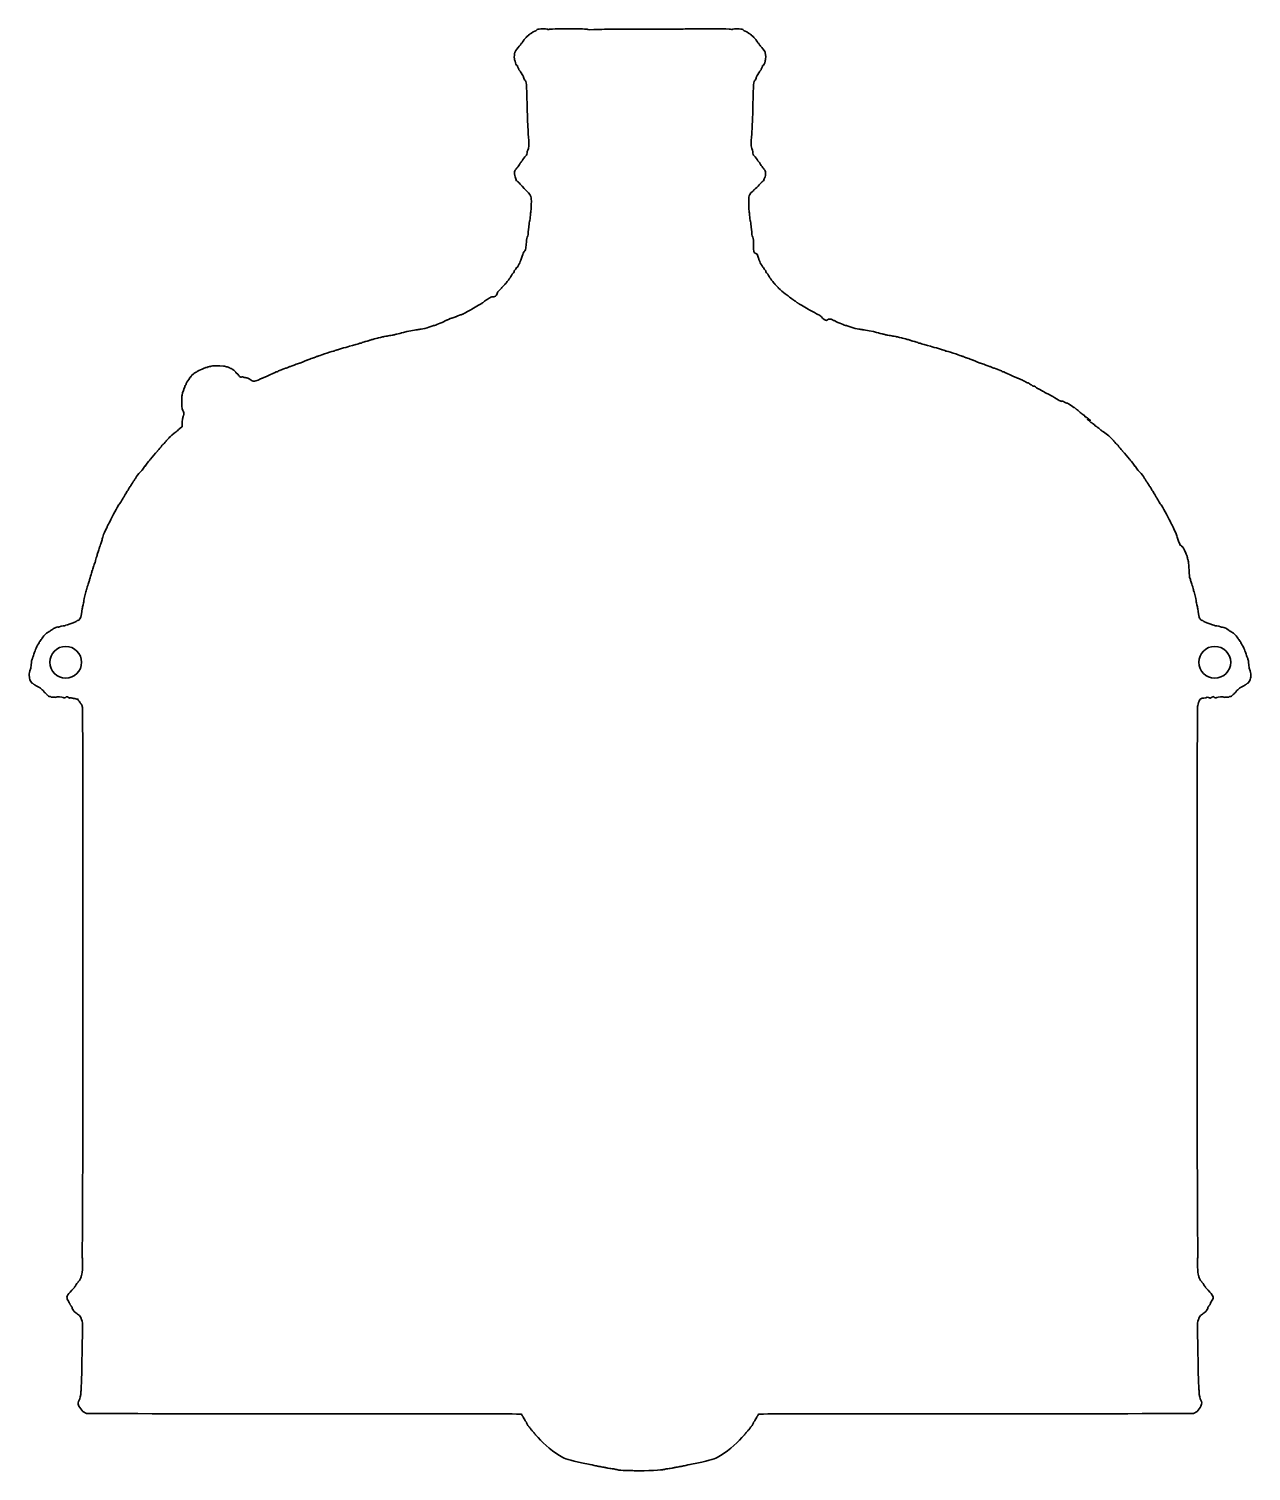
# Model space of a CAD drawing. Header units: millimetres. Extents: x 36 to 133, y 174 to 287.
import ezdxf

# ---------------------------------------------------------------- set-up
doc = ezdxf.new("R2010")
doc.units = ezdxf.units.MM
doc.header["$MEASUREMENT"] = 0
doc.layers.add('Outline', color=7, linetype='Continuous', lineweight=0)

msp = doc.modelspace()

# ---------------------------------------------------------------- linework, layer by layer
at = {"layer": 'Outline', "color": 1, "lineweight": 35, "true_color": 0xeb0000}
for centre in [(39.28, 237.4), (129.65, 237.4)]:
    msp.add_circle(centre, 1.25, dxfattribs=at)
msp.add_open_spline([(132.48, 236.22), (132.47, 236.18), (132.45, 236.11), (132.44, 236.06), (132.43, 236.01), (132.39, 235.93), (132.36, 235.89), (132.32, 235.84), (132.28, 235.79), (132.28, 235.78), (132.28, 235.76), (132.28, 235.75), (132.26, 235.77), (132.25, 235.78), (132.22, 235.75), (132.19, 235.72), (132.16, 235.69), (132.14, 235.67), (132.14, 235.69), (132.14, 235.7), (132.12, 235.69), (132.09, 235.66), (132.07, 235.62), (132.05, 235.61), (132.05, 235.62), (132.05, 235.63), (132, 235.61), (131.93, 235.56), (131.86, 235.51), (131.77, 235.46), (131.74, 235.45), (131.7, 235.44), (131.62, 235.38), (131.55, 235.32), (131.49, 235.25), (131.42, 235.2), (131.41, 235.2), (131.39, 235.2), (131.38, 235.19), (131.38, 235.18), (131.38, 235.16), (131.32, 235.08), (131.24, 235), (131.16, 234.91), (131.09, 234.85), (131.09, 234.86), (131.09, 234.87), (131.06, 234.85), (131.02, 234.8), (130.98, 234.76), (130.92, 234.72), (130.9, 234.72), (130.88, 234.71), (130.84, 234.7), (130.82, 234.7), (130.79, 234.69), (130.77, 234.68), (130.76, 234.67), (130.75, 234.67), (130.69, 234.66), (130.62, 234.67), (130.55, 234.67), (130.47, 234.66), (130.45, 234.65), (130.42, 234.63), (130.39, 234.64), (130.37, 234.66), (130.33, 234.7), (129.87, 234.69), (129.82, 234.64), (129.75, 234.59), (129.65, 234.59), (129.61, 234.65), (129.56, 234.72), (129.52, 234.72), (129.43, 234.65), (129.39, 234.62), (129.34, 234.6), (129.33, 234.61), (129.32, 234.62), (129.31, 234.61), (129.31, 234.59), (129.31, 234.56), (129.31, 234.56), (129.29, 234.58), (129.28, 234.6), (129.22, 234.62), (129.15, 234.64), (129.06, 234.66), (129.03, 234.66), (129.01, 234.63), (128.99, 234.6), (128.92, 234.58), (128.79, 234.58), (128.56, 234.58), (128.51, 234.54), (128.42, 234.35), (128.36, 234.23), (128.3, 234), (128.3, 233.92), (128.3, 233.9), (128.3, 233.79), (128.29, 233.67), (128.26, 233.42), (128.25, 202.59), (128.27, 198.67), (128.28, 197.06), (128.29, 194.67), (128.3, 193.36), (128.3, 192.05), (128.31, 190.9), (128.32, 190.81), (128.34, 190.71), (128.33, 190.6), (128.3, 190.5), (128.25, 190.29), (128.3, 189.36), (128.37, 189.17), (128.38, 189.14), (128.39, 189.1), (128.4, 189.07), (128.4, 188.99), (128.54, 188.74), (128.58, 188.73), (128.6, 188.72), (128.62, 188.7), (128.62, 188.68), (128.62, 188.66), (128.64, 188.63), (128.67, 188.61), (128.7, 188.59), (128.75, 188.52), (128.79, 188.44), (128.82, 188.37), (128.87, 188.31), (128.88, 188.31), (128.9, 188.31), (128.91, 188.29), (128.91, 188.27), (128.91, 188.25), (129.01, 188.13), (129.13, 188.01), (129.52, 187.6), (129.59, 187.43), (129.44, 187.22), (129.39, 187.15), (129.32, 187.04), (129.3, 186.97), (129.27, 186.9), (129.23, 186.83), (129.21, 186.82), (129.19, 186.8), (129.17, 186.77), (129.17, 186.75), (129.17, 186.72), (129.16, 186.71), (129.14, 186.72), (129.12, 186.73), (129.11, 186.7), (129.11, 186.64), (129.11, 186.58), (129.1, 186.53), (129.08, 186.53), (129.06, 186.53), (129.05, 186.52), (129.06, 186.51), (129.09, 186.48), (128.81, 186.18), (128.74, 186.18), (128.72, 186.18), (128.7, 186.17), (128.7, 186.16), (128.7, 186.14), (128.66, 186.1), (128.6, 186.07), (128.52, 186.02), (128.41, 185.87), (128.4, 185.8), (128.4, 185.8), (128.38, 185.75), (128.36, 185.7), (128.31, 185.56), (128.27, 185.31), (128.28, 185.14), (128.29, 185.05), (128.3, 184.44), (128.31, 183.78), (128.34, 181.82), (128.36, 180.72), (128.4, 180.28), (128.41, 180.2), (128.41, 180.07), (128.41, 179.98), (128.42, 179.78), (128.49, 179.47), (128.56, 179.37), (128.66, 179.23), (128.66, 179.11), (128.56, 178.9), (128.41, 178.57), (128.13, 178.32), (127.89, 178.31), (127.83, 178.3), (120.14, 178.3), (110.79, 178.3), (97.06, 178.3), (93.79, 178.29), (93.76, 178.26), (93.74, 178.24), (93.73, 178.2), (93.72, 178.18), (93.72, 178.15), (93.7, 178.13), (93.69, 178.12), (93.68, 178.11), (93.62, 178.01), (93.56, 177.9), (93.5, 177.79), (93.43, 177.68), (93.4, 177.66), (93.38, 177.64), (93.36, 177.63), (93.38, 177.63), (93.41, 177.63), (93.25, 177.33), (93.21, 177.32), (93.18, 177.31), (93.17, 177.29), (93.18, 177.27), (93.19, 177.26), (93.18, 177.25), (93.16, 177.25), (93.15, 177.25), (93.12, 177.22), (93.11, 177.2), (93.1, 177.17), (93.05, 177.1), (93, 177.04), (92.95, 176.99), (92.87, 176.9), (92.84, 176.86), (92.8, 176.81), (92.74, 176.74), (92.7, 176.69), (92.66, 176.65), (92.55, 176.53), (92.46, 176.43), (91.99, 175.87), (91.24, 175.27), (90.51, 174.86), (90.27, 174.73), (89.73, 174.59), (88.49, 174.32), (88.39, 174.3), (88.03, 174.23), (87.94, 174.21), (87.89, 174.2), (87.82, 174.18), (87.79, 174.18), (87.76, 174.17), (87.62, 174.15), (87.49, 174.12), (87.35, 174.1), (87.21, 174.07), (87.17, 174.06), (87.13, 174.05), (87.07, 174.04), (87.05, 174.04), (87.03, 174.04), (86.92, 174.02), (86.82, 174), (86.71, 173.98), (86.57, 173.95), (86.5, 173.95), (86.43, 173.93), (86.29, 173.91), (86.21, 173.89), (86, 173.84), (84.32, 173.78), (83.99, 173.81), (83.9, 173.83), (83.61, 173.83), (83.34, 173.84), (83.03, 173.84), (82.78, 173.86), (82.69, 173.89), (82.6, 173.91), (82.46, 173.93), (82.39, 173.95), (82.32, 173.95), (82.18, 173.98), (82.07, 174), (81.97, 174.02), (81.86, 174.04), (81.84, 174.04), (81.82, 174.04), (81.76, 174.05), (81.72, 174.06), (81.68, 174.07), (81.54, 174.1), (81.4, 174.12), (81.27, 174.15), (81.13, 174.17), (81.1, 174.18), (81.07, 174.18), (81, 174.2), (80.95, 174.21), (80.86, 174.23), (80.5, 174.3), (80.4, 174.32), (79.16, 174.59), (78.62, 174.73), (78.38, 174.86), (77.65, 175.27), (76.9, 175.87), (76.43, 176.43), (76.34, 176.53), (76.23, 176.65), (76.19, 176.69), (76.15, 176.74), (76.09, 176.81), (76.05, 176.86), (76.01, 176.9), (75.94, 176.99), (75.89, 177.04), (75.84, 177.1), (75.79, 177.17), (75.78, 177.2), (75.77, 177.22), (75.74, 177.25), (75.73, 177.25), (75.71, 177.25), (75.7, 177.26), (75.71, 177.27), (75.72, 177.29), (75.71, 177.31), (75.68, 177.32), (75.64, 177.33), (75.48, 177.63), (75.51, 177.63), (75.53, 177.63), (75.51, 177.64), (75.49, 177.66), (75.46, 177.68), (75.39, 177.79), (75.33, 177.9), (75.27, 178.02), (75.21, 178.11), (75.2, 178.12), (75.19, 178.13), (75.17, 178.15), (75.17, 178.18), (75.16, 178.2), (75.14, 178.24), (75.13, 178.26), (75.1, 178.29), (71.83, 178.3), (58.1, 178.3), (48.75, 178.3), (41.06, 178.3), (41, 178.31), (40.76, 178.32), (40.48, 178.57), (40.32, 178.9), (40.23, 179.11), (40.23, 179.23), (40.33, 179.37), (40.4, 179.47), (40.47, 179.78), (40.48, 179.98), (40.48, 180.07), (40.48, 180.2), (40.49, 180.28), (40.52, 180.72), (40.55, 181.82), (40.58, 183.78), (40.59, 184.44), (40.6, 185.05), (40.61, 185.14), (40.62, 185.31), (40.58, 185.56), (40.53, 185.7), (40.51, 185.75), (40.49, 185.8), (40.49, 185.8), (40.48, 185.87), (40.37, 186.02), (40.29, 186.07), (40.23, 186.1), (40.19, 186.14), (40.19, 186.16), (40.19, 186.17), (40.17, 186.18), (40.15, 186.18), (40.08, 186.18), (39.8, 186.48), (39.83, 186.52), (39.84, 186.52), (39.83, 186.53), (39.81, 186.53), (39.79, 186.53), (39.78, 186.58), (39.78, 186.64), (39.78, 186.7), (39.77, 186.73), (39.75, 186.72), (39.73, 186.71), (39.72, 186.72), (39.72, 186.75), (39.72, 186.77), (39.7, 186.8), (39.68, 186.82), (39.66, 186.83), (39.62, 186.9), (39.59, 186.97), (39.56, 187.04), (39.5, 187.15), (39.45, 187.22), (39.3, 187.43), (39.37, 187.61), (39.76, 188.01), (39.88, 188.13), (39.98, 188.25), (39.98, 188.27), (39.98, 188.29), (39.99, 188.31), (40.01, 188.31), (40.02, 188.31), (40.07, 188.37), (40.1, 188.45), (40.14, 188.52), (40.19, 188.59), (40.22, 188.61), (40.25, 188.63), (40.27, 188.66), (40.27, 188.68), (40.27, 188.7), (40.29, 188.72), (40.31, 188.73), (40.35, 188.74), (40.49, 188.99), (40.49, 189.07), (40.5, 189.1), (40.51, 189.14), (40.52, 189.17), (40.59, 189.36), (40.64, 190.29), (40.59, 190.5), (40.56, 190.6), (40.56, 190.71), (40.57, 190.81), (40.58, 190.9), (40.59, 192.05), (40.59, 193.36), (40.6, 194.67), (40.61, 197.06), (40.62, 198.67), (40.64, 202.62), (40.63, 233.42), (40.6, 233.67), (40.59, 233.79), (40.58, 233.9), (40.58, 233.93), (40.58, 233.95), (40.56, 233.99), (40.54, 234.02), (40.52, 234.04), (40.52, 234.07), (40.52, 234.08), (40.54, 234.09), (40.53, 234.1), (40.51, 234.1), (40.49, 234.1), (40.48, 234.12), (40.48, 234.14), (40.48, 234.16), (40.46, 234.18), (40.45, 234.18), (40.43, 234.18), (40.42, 234.2), (40.42, 234.22), (40.42, 234.24), (40.38, 234.3), (40.33, 234.35), (40.28, 234.41), (40.24, 234.47), (40.24, 234.48), (40.24, 234.5), (40.24, 234.51), (40.23, 234.5), (40.22, 234.48), (40.18, 234.49), (40.16, 234.51), (40.13, 234.52), (40.05, 234.54), (39.99, 234.54), (39.93, 234.55), (39.86, 234.56), (39.85, 234.57), (39.83, 234.58), (39.77, 234.59), (39.71, 234.61), (39.63, 234.62), (39.6, 234.62), (39.6, 234.59), (39.6, 234.56), (39.6, 234.56), (39.58, 234.59), (39.56, 234.62), (39.55, 234.62), (39.55, 234.61), (39.55, 234.59), (39.52, 234.6), (39.49, 234.63), (39.41, 234.7), (39.32, 234.71), (39.28, 234.65), (39.24, 234.59), (39.14, 234.59), (39.07, 234.64), (39.02, 234.69), (38.56, 234.7), (38.52, 234.66), (38.5, 234.64), (38.47, 234.63), (38.44, 234.65), (38.42, 234.66), (38.34, 234.67), (38.27, 234.67), (38.2, 234.66), (38.14, 234.67), (38.13, 234.67), (38.12, 234.68), (38.1, 234.69), (38.08, 234.7), (38.05, 234.7), (38.01, 234.71), (37.99, 234.72), (37.97, 234.72), (37.91, 234.76), (37.87, 234.8), (37.83, 234.85), (37.8, 234.87), (37.8, 234.86), (37.8, 234.85), (37.73, 234.91), (37.65, 235), (37.57, 235.08), (37.51, 235.16), (37.51, 235.18), (37.51, 235.19), (37.49, 235.2), (37.48, 235.2), (37.47, 235.2), (37.4, 235.25), (37.34, 235.32), (37.27, 235.38), (37.19, 235.44), (37.15, 235.45), (37.12, 235.46), (37.03, 235.51), (36.96, 235.56), (36.89, 235.61), (36.84, 235.63), (36.84, 235.62), (36.84, 235.61), (36.82, 235.62), (36.8, 235.66), (36.77, 235.69), (36.75, 235.7), (36.75, 235.69), (36.75, 235.67), (36.73, 235.69), (36.7, 235.72), (36.67, 235.76), (36.64, 235.78), (36.62, 235.77), (36.61, 235.75), (36.61, 235.76), (36.61, 235.78), (36.61, 235.79), (36.57, 235.84), (36.53, 235.89), (36.5, 235.93), (36.46, 236.01), (36.45, 236.06), (36.44, 236.11), (36.42, 236.18), (36.42, 236.22), (36.38, 236.4), (36.4, 236.57), (36.46, 236.73), (36.47, 236.76), (36.5, 236.83), (36.52, 236.87), (36.53, 236.92), (36.56, 237.08), (36.57, 237.24), (36.58, 237.39), (36.6, 237.54), (36.61, 237.58), (36.63, 237.61), (36.65, 237.66), (36.66, 237.69), (36.66, 237.72), (36.68, 237.76), (36.69, 237.78), (36.7, 237.79), (36.74, 237.91), (36.77, 238.03), (36.82, 238.24), (36.97, 238.58), (37.13, 238.84), (37.18, 238.91), (37.21, 238.98), (37.2, 238.99), (37.19, 239), (37.2, 239.02), (37.21, 239.02), (37.23, 239.02), (37.27, 239.06), (37.29, 239.11), (37.32, 239.16), (37.36, 239.23), (37.39, 239.25), (37.41, 239.28), (37.46, 239.34), (37.49, 239.38), (37.57, 239.49), (37.76, 239.69), (37.78, 239.69), (37.79, 239.69), (37.85, 239.72), (37.9, 239.76), (37.95, 239.8), (38.01, 239.83), (38.03, 239.83), (38.04, 239.83), (38.06, 239.85), (38.07, 239.88), (38.08, 239.9), (38.1, 239.92), (38.12, 239.92), (38.14, 239.92), (38.17, 239.93), (38.19, 239.96), (38.3, 240.05), (38.34, 240.07), (38.51, 240.14), (38.64, 240.19), (38.7, 240.2), (38.7, 240.17), (38.7, 240.15), (38.71, 240.14), (38.72, 240.17), (38.74, 240.2), (39.08, 240.27), (39.22, 240.28), (39.24, 240.28), (39.25, 240.29), (39.25, 240.3), (39.25, 240.31), (39.33, 240.34), (39.42, 240.35), (39.61, 240.39), (40.19, 240.64), (40.19, 240.68), (40.19, 240.7), (40.19, 240.71), (40.2, 240.69), (40.22, 240.68), (40.26, 240.7), (40.31, 240.72), (40.44, 240.81), (40.5, 240.98), (40.58, 241.61), (40.59, 241.68), (40.62, 241.82), (40.64, 241.93), (40.7, 242.17), (40.7, 242.16), (40.74, 242.42), (40.76, 242.54), (40.8, 242.73), (40.84, 242.84), (40.88, 242.96), (40.92, 243.11), (40.94, 243.18), (40.99, 243.39), (41.03, 243.54), (41.08, 243.63), (41.1, 243.68), (41.12, 243.75), (41.13, 243.79), (41.14, 243.83), (41.15, 243.87), (41.15, 243.87), (41.15, 243.87), (41.16, 243.89), (41.16, 243.9), (41.16, 243.93), (41.23, 244.14), (41.28, 244.3), (41.3, 244.38), (41.32, 244.47), (41.32, 244.5), (41.32, 244.53), (41.35, 244.6), (41.38, 244.66), (41.41, 244.72), (41.44, 244.79), (41.44, 244.82), (41.44, 244.86), (41.48, 244.97), (41.52, 245.08), (41.57, 245.2), (41.61, 245.31), (41.61, 245.34), (41.61, 245.38), (41.68, 245.61), (41.72, 245.71), (41.73, 245.74), (41.74, 245.78), (41.74, 245.81), (41.75, 245.83), (41.77, 245.91), (41.79, 245.97), (41.86, 246.13), (41.93, 246.37), (41.93, 246.43), (41.93, 246.47), (41.94, 246.5), (41.96, 246.51), (41.97, 246.52), (42, 246.59), (42.02, 246.66), (42.04, 246.74), (42.08, 246.87), (42.11, 246.96), (42.14, 247.04), (42.18, 247.17), (42.19, 247.24), (42.22, 247.37), (42.27, 247.49), (42.44, 247.84), (42.49, 247.94), (42.53, 248.03), (42.53, 248.04), (42.53, 248.05), (42.56, 248.12), (42.6, 248.18), (42.64, 248.26), (42.75, 248.45), (42.83, 248.62), (43.11, 249.18), (43.43, 249.79), (43.47, 249.81), (43.5, 249.83), (43.71, 250.16), (43.76, 250.25), (43.78, 250.29), (43.83, 250.38), (43.87, 250.44), (43.91, 250.51), (43.95, 250.58), (43.96, 250.61), (43.97, 250.64), (43.99, 250.66), (44, 250.66), (44.01, 250.66), (44.04, 250.71), (44.07, 250.77), (44.09, 250.84), (44.13, 250.89), (44.14, 250.89), (44.15, 250.89), (44.17, 250.92), (44.18, 250.94), (44.21, 251.01), (44.34, 251.24), (44.39, 251.29), (44.41, 251.31), (44.46, 251.39), (44.5, 251.47), (44.54, 251.55), (44.58, 251.62), (44.61, 251.62), (44.63, 251.62), (44.64, 251.63), (44.62, 251.65), (44.62, 251.67), (44.62, 251.68), (44.64, 251.68), (44.65, 251.68), (44.68, 251.71), (44.69, 251.75), (44.69, 251.79), (44.73, 251.84), (44.76, 251.87), (44.79, 251.9), (44.81, 251.93), (44.81, 251.95), (44.81, 251.98), (44.99, 252.2), (45.17, 252.38), (45.25, 252.46), (45.31, 252.54), (45.31, 252.55), (45.31, 252.56), (45.35, 252.62), (45.4, 252.67), (45.44, 252.72), (45.48, 252.79), (45.48, 252.81), (45.48, 252.83), (45.5, 252.84), (45.51, 252.83), (45.53, 252.82), (45.54, 252.82), (45.54, 252.84), (45.54, 252.87), (45.8, 253.23), (45.86, 253.28), (45.87, 253.29), (45.92, 253.34), (45.96, 253.39), (46.07, 253.53), (46.35, 253.85), (46.45, 253.95), (46.49, 254), (46.52, 254.04), (46.51, 254.04), (46.51, 254.04), (46.54, 254.09), (46.59, 254.15), (46.71, 254.28), (46.86, 254.46), (46.89, 254.51), (46.9, 254.53), (46.91, 254.53), (46.91, 254.52), (46.91, 254.51), (46.96, 254.55), (47.01, 254.62), (47.07, 254.69), (47.13, 254.75), (47.15, 254.76), (47.16, 254.76), (47.17, 254.78), (47.17, 254.8), (47.17, 254.82), (47.23, 254.88), (47.29, 254.93), (47.35, 254.97), (47.4, 255.02), (47.4, 255.03), (47.4, 255.06), (47.55, 255.19), (47.81, 255.41), (47.92, 255.49), (48.01, 255.57), (48.02, 255.58), (48.03, 255.59), (48.12, 255.67), (48.23, 255.77), (48.23, 255.77), (48.44, 255.94), (48.44, 255.94), (48.44, 255.94), (48.44, 256.23), (48.44, 256.23), (48.44, 256.4), (48.46, 256.56), (48.48, 256.59), (48.5, 256.62), (48.51, 256.69), (48.51, 256.73), (48.51, 256.77), (48.52, 256.81), (48.54, 256.82), (48.56, 256.83), (48.57, 256.86), (48.56, 256.89), (48.55, 256.92), (48.56, 256.95), (48.57, 256.95), (48.59, 256.95), (48.58, 256.98), (48.56, 257.03), (48.53, 257.07), (48.52, 257.12), (48.53, 257.13), (48.54, 257.14), (48.54, 257.15), (48.52, 257.15), (48.46, 257.15), (48.42, 257.4), (48.41, 257.84), (48.41, 258.08), (48.42, 258.34), (48.43, 258.42), (48.46, 258.6), (48.6, 259.02), (48.64, 259.05), (48.66, 259.06), (48.66, 259.07), (48.65, 259.07), (48.63, 259.07), (48.65, 259.11), (48.68, 259.16), (48.72, 259.2), (48.74, 259.25), (48.74, 259.27), (48.74, 259.32), (48.86, 259.54), (48.95, 259.65), (49.05, 259.79), (49.05, 259.8), (49.14, 259.9), (49.18, 259.95), (49.21, 260), (49.21, 260.01), (49.21, 260.02), (49.23, 260.03), (49.25, 260.03), (49.27, 260.03), (49.31, 260.05), (49.33, 260.08), (49.41, 260.17), (49.47, 260.21), (49.51, 260.21), (49.53, 260.21), (49.58, 260.23), (49.61, 260.27), (49.64, 260.3), (49.68, 260.32), (49.7, 260.32), (49.71, 260.32), (49.79, 260.36), (49.88, 260.41), (49.97, 260.46), (50.06, 260.49), (50.06, 260.48), (50.07, 260.47), (50.08, 260.47), (50.08, 260.49), (50.08, 260.51), (50.12, 260.53), (50.18, 260.54), (50.23, 260.55), (50.29, 260.57), (50.31, 260.59), (50.33, 260.61), (50.36, 260.61), (50.39, 260.6), (50.41, 260.59), (50.43, 260.6), (50.43, 260.62), (50.43, 260.63), (50.45, 260.64), (50.47, 260.64), (50.51, 260.63), (50.67, 260.67), (50.71, 260.7), (50.74, 260.72), (51.37, 260.72), (51.7, 260.69), (51.8, 260.69), (51.92, 260.66), (51.97, 260.63), (52.03, 260.61), (52.08, 260.59), (52.1, 260.6), (52.11, 260.61), (52.12, 260.6), (52.12, 260.59), (52.12, 260.57), (52.13, 260.56), (52.15, 260.57), (52.17, 260.58), (52.19, 260.57), (52.19, 260.55), (52.21, 260.52), (52.24, 260.51), (52.27, 260.51), (52.3, 260.52), (52.33, 260.51), (52.33, 260.5), (52.33, 260.49), (52.4, 260.43), (52.49, 260.37), (52.57, 260.31), (52.65, 260.24), (52.65, 260.22), (52.65, 260.2), (52.66, 260.18), (52.67, 260.18), (52.71, 260.18), (52.9, 259.98), (52.92, 259.92), (52.94, 259.86), (53.07, 259.8), (53.1, 259.83), (53.11, 259.86), (53.26, 259.84), (53.32, 259.81), (53.34, 259.8), (53.41, 259.78), (53.47, 259.78), (53.54, 259.77), (53.67, 259.72), (53.79, 259.64), (53.9, 259.57), (54.03, 259.51), (54.06, 259.5), (54.12, 259.48), (54.31, 259.55), (54.6, 259.7), (54.65, 259.72), (54.7, 259.74), (54.71, 259.74), (54.74, 259.74), (54.88, 259.8), (55.38, 260.04), (55.55, 260.12), (55.71, 260.19), (55.74, 260.19), (55.77, 260.2), (55.81, 260.22), (55.84, 260.24), (55.86, 260.26), (55.88, 260.26), (55.88, 260.25), (55.88, 260.24), (55.91, 260.25), (55.95, 260.28), (55.99, 260.31), (56.05, 260.33), (56.09, 260.34), (56.12, 260.35), (56.16, 260.36), (56.16, 260.38), (56.17, 260.4), (56.2, 260.41), (56.24, 260.41), (56.27, 260.41), (56.32, 260.43), (56.36, 260.45), (56.39, 260.47), (56.48, 260.51), (56.56, 260.53), (56.64, 260.55), (56.75, 260.59), (56.79, 260.61), (56.84, 260.64), (56.89, 260.66), (56.89, 260.66), (56.94, 260.66), (57.2, 260.75), (57.41, 260.84), (57.55, 260.89), (57.67, 260.93), (57.69, 260.93), (57.73, 260.93), (58.17, 261.12), (58.2, 261.15), (58.21, 261.16), (58.24, 261.17), (58.26, 261.17), (58.29, 261.17), (58.35, 261.19), (58.4, 261.21), (58.45, 261.24), (58.51, 261.26), (58.53, 261.27), (58.55, 261.27), (58.62, 261.3), (58.68, 261.32), (58.73, 261.35), (58.8, 261.37), (58.81, 261.36), (58.82, 261.36), (58.87, 261.38), (58.92, 261.41), (58.98, 261.44), (59.02, 261.45), (59.02, 261.44), (59.02, 261.43), (59.04, 261.44), (59.06, 261.46), (59.09, 261.48), (59.11, 261.49), (59.11, 261.48), (59.11, 261.47), (59.14, 261.48), (59.19, 261.5), (59.34, 261.57), (60.34, 261.9), (60.38, 261.88), (60.4, 261.87), (60.42, 261.88), (60.42, 261.89), (60.42, 261.92), (60.65, 261.99), (60.68, 261.98), (60.69, 261.97), (60.72, 261.98), (60.74, 262), (60.78, 262.03), (61.1, 262.13), (61.3, 262.17), (61.38, 262.19), (61.41, 262.2), (61.46, 262.22), (61.51, 262.24), (62.16, 262.42), (62.22, 262.43), (62.25, 262.44), (62.26, 262.44), (62.26, 262.45), (62.26, 262.45), (62.29, 262.46), (62.31, 262.46), (62.33, 262.47), (62.38, 262.48), (62.42, 262.49), (62.46, 262.5), (62.51, 262.51), (62.53, 262.51), (62.55, 262.51), (62.57, 262.52), (62.57, 262.54), (62.57, 262.55), (62.62, 262.57), (62.68, 262.58), (62.74, 262.59), (62.81, 262.61), (62.82, 262.63), (62.85, 262.64), (62.86, 262.65), (62.86, 262.64), (62.86, 262.63), (62.91, 262.64), (62.98, 262.67), (63.04, 262.69), (63.09, 262.7), (63.09, 262.69), (63.09, 262.68), (63.11, 262.69), (63.14, 262.71), (63.16, 262.73), (63.18, 262.74), (63.18, 262.73), (63.18, 262.72), (63.23, 262.73), (63.29, 262.76), (63.34, 262.78), (63.4, 262.79), (63.42, 262.78), (63.43, 262.77), (63.44, 262.78), (63.44, 262.79), (63.44, 262.81), (63.67, 262.88), (63.79, 262.9), (63.82, 262.9), (63.92, 262.93), (64.03, 262.95), (64.13, 262.98), (64.27, 263.01), (64.33, 263.02), (64.4, 263.03), (64.5, 263.05), (64.56, 263.06), (64.66, 263.09), (64.8, 263.11), (64.96, 263.13), (65, 263.13), (65.05, 263.15), (65.07, 263.16), (65.09, 263.17), (65.12, 263.17), (65.12, 263.16), (65.13, 263.15), (65.16, 263.16), (65.17, 263.17), (65.19, 263.19), (65.3, 263.21), (65.42, 263.23), (65.53, 263.25), (65.63, 263.28), (65.63, 263.29), (65.63, 263.31), (65.93, 263.38), (66.43, 263.47), (66.6, 263.5), (66.82, 263.54), (66.91, 263.55), (67, 263.57), (67.14, 263.59), (67.23, 263.6), (67.36, 263.61), (67.67, 263.68), (67.85, 263.76), (67.89, 263.77), (67.95, 263.79), (68, 263.81), (68.05, 263.83), (68.11, 263.85), (68.15, 263.86), (68.18, 263.87), (68.24, 263.89), (68.29, 263.89), (68.33, 263.9), (68.38, 263.91), (68.39, 263.93), (68.4, 263.94), (68.49, 263.98), (68.59, 264.02), (68.79, 264.09), (68.98, 264.17), (69.11, 264.25), (69.15, 264.28), (69.2, 264.3), (69.22, 264.3), (69.24, 264.3), (69.32, 264.34), (69.51, 264.43), (69.53, 264.44), (69.58, 264.46), (69.6, 264.46), (69.63, 264.46), (69.68, 264.48), (69.73, 264.5), (69.78, 264.52), (69.84, 264.55), (69.87, 264.55), (69.9, 264.56), (69.94, 264.57), (69.96, 264.58), (69.99, 264.6), (70.25, 264.7), (70.33, 264.72), (70.34, 264.72), (70.39, 264.74), (70.42, 264.75), (70.46, 264.77), (70.5, 264.78), (70.5, 264.78), (70.51, 264.78), (70.61, 264.83), (70.73, 264.9), (70.84, 264.97), (71.02, 265.07), (71.13, 265.13), (71.23, 265.19), (71.45, 265.31), (71.62, 265.41), (71.78, 265.51), (71.93, 265.59), (71.94, 265.59), (71.95, 265.59), (71.98, 265.61), (72, 265.64), (72.02, 265.66), (72.05, 265.67), (72.05, 265.67), (72.06, 265.66), (72.09, 265.68), (72.13, 265.72), (72.16, 265.76), (72.27, 265.84), (72.36, 265.9), (72.46, 265.96), (72.58, 266.04), (72.63, 266.08), (72.69, 266.12), (72.75, 266.15), (72.78, 266.14), (73.04, 266.12), (73.15, 266.19), (73.22, 266.42), (73.24, 266.49), (73.3, 266.58), (73.37, 266.65), (73.43, 266.72), (73.52, 266.8), (73.55, 266.84), (73.59, 266.88), (73.66, 266.96), (73.72, 267.02), (73.77, 267.08), (73.85, 267.16), (73.88, 267.19), (73.91, 267.23), (73.98, 267.32), (74.04, 267.4), (74.1, 267.47), (74.21, 267.62), (74.28, 267.74), (74.36, 267.86), (74.45, 268), (74.49, 268.04), (74.53, 268.09), (74.56, 268.15), (74.56, 268.19), (74.56, 268.22), (74.57, 268.24), (74.58, 268.23), (74.6, 268.21), (74.74, 268.4), (74.74, 268.45), (74.74, 268.46), (74.75, 268.47), (74.76, 268.46), (74.77, 268.45), (74.82, 268.51), (74.86, 268.59), (74.89, 268.67), (74.94, 268.73), (74.95, 268.73), (74.96, 268.73), (74.97, 268.75), (74.97, 268.76), (74.97, 268.77), (75, 268.85), (75.03, 268.93), (75.07, 269.01), (75.1, 269.09), (75.1, 269.11), (75.11, 269.14), (75.13, 269.21), (75.16, 269.27), (75.18, 269.33), (75.2, 269.38), (75.18, 269.38), (75.17, 269.38), (75.18, 269.39), (75.2, 269.41), (75.21, 269.43), (75.24, 269.5), (75.26, 269.57), (75.28, 269.64), (75.31, 269.7), (75.34, 269.71), (75.43, 269.74), (75.46, 269.85), (75.49, 270.27), (75.51, 270.55), (75.54, 270.72), (75.58, 270.83), (75.64, 270.97), (75.65, 271.08), (75.68, 271.47), (75.69, 271.54), (75.7, 271.65), (75.71, 271.71), (75.72, 271.76), (75.73, 271.88), (75.74, 271.96), (75.75, 272.04), (75.76, 272.12), (75.77, 272.14), (75.78, 272.16), (75.81, 272.35), (75.83, 272.56), (75.84, 272.66), (75.85, 272.8), (75.86, 272.88), (75.89, 273.1), (75.9, 273.31), (75.9, 273.66), (75.9, 273.92), (75.89, 274), (75.84, 274.1), (75.81, 274.18), (75.61, 274.4), (75.34, 274.68), (75.09, 274.92), (74.9, 275.13), (74.9, 275.15), (74.91, 275.16), (74.9, 275.17), (74.88, 275.17), (74.85, 275.17), (74.81, 275.19), (74.8, 275.23), (74.78, 275.26), (74.74, 275.29), (74.72, 275.29), (74.69, 275.29), (74.68, 275.3), (74.7, 275.3), (74.73, 275.32), (74.73, 275.33), (74.62, 275.59), (74.58, 275.68), (74.56, 275.99), (74.6, 276.05), (74.62, 276.09), (74.65, 276.13), (74.67, 276.15), (74.69, 276.17), (74.71, 276.21), (74.71, 276.23), (74.71, 276.26), (74.73, 276.27), (74.75, 276.27), (74.78, 276.27), (74.8, 276.29), (74.8, 276.3), (74.8, 276.32), (74.82, 276.36), (74.85, 276.39), (74.88, 276.43), (74.93, 276.5), (74.96, 276.55), (74.98, 276.61), (75.05, 276.7), (75.1, 276.76), (75.16, 276.82), (75.2, 276.88), (75.2, 276.9), (75.2, 276.93), (75.38, 277.15), (75.47, 277.23), (75.54, 277.29), (75.57, 277.38), (75.58, 277.61), (75.59, 277.62), (75.6, 277.65), (75.62, 277.68), (75.69, 277.82), (75.72, 278.19), (75.69, 278.53), (75.68, 278.63), (75.66, 278.85), (75.65, 279.03), (75.65, 279.21), (75.63, 279.45), (75.62, 279.57), (75.6, 280.01), (75.58, 280.45), (75.57, 281.28), (75.53, 282.97), (75.52, 283.07), (75.4, 283.19), (75.35, 283.24), (75.31, 283.32), (75.31, 283.35), (75.3, 283.39), (75.29, 283.44), (75.28, 283.46), (75.24, 283.51), (75.22, 283.54), (75.09, 283.77), (75.04, 283.86), (74.98, 283.95), (74.95, 283.97), (74.93, 284), (74.92, 284.02), (74.92, 284.02), (74.93, 284.02), (74.91, 284.08), (74.87, 284.15), (74.83, 284.23), (74.8, 284.3), (74.81, 284.31), (74.82, 284.33), (74.81, 284.34), (74.78, 284.34), (74.73, 284.34), (74.63, 284.54), (74.62, 284.67), (74.61, 284.72), (74.6, 284.77), (74.58, 284.78), (74.56, 284.79), (74.56, 284.9), (74.56, 285.01), (74.57, 285.26), (74.57, 285.3), (74.6, 285.35), (74.61, 285.37), (74.62, 285.38), (74.61, 285.38), (74.58, 285.38), (74.74, 285.61), (74.86, 285.75), (75.02, 285.93), (75.03, 285.93), (75.03, 285.95), (75.03, 285.97), (75.07, 286.03), (75.17, 286.13), (75.2, 286.17), (75.23, 286.21), (75.23, 286.22), (75.23, 286.24), (75.26, 286.29), (75.3, 286.33), (75.34, 286.38), (75.42, 286.47), (75.48, 286.54), (75.53, 286.61), (75.58, 286.66), (75.59, 286.65), (75.6, 286.64), (75.62, 286.66), (75.64, 286.69), (75.66, 286.73), (75.68, 286.75), (75.7, 286.75), (75.72, 286.75), (75.76, 286.79), (75.81, 286.82), (75.88, 286.9), (76.23, 287.09), (76.25, 287.08), (76.25, 287.07), (76.27, 287.08), (76.28, 287.09), (76.29, 287.11), (76.33, 287.14), (76.37, 287.17), (76.44, 287.21), (76.52, 287.22), (76.83, 287.22), (77.12, 287.22), (77.21, 287.21), (77.19, 287.18), (77.18, 287.16), (77.19, 287.16), (77.23, 287.17), (77.31, 287.21), (77.49, 287.22), (78.92, 287.22), (79.8, 287.22), (80.26, 287.21), (80.28, 287.19), (80.33, 287.15), (80.48, 287.15), (81.32, 287.18), (81.87, 287.2), (85.02, 287.2), (87.32, 287.19), (87.59, 287.19), (87.83, 287.2), (87.84, 287.21), (87.87, 287.22), (91.13, 287.22), (91.45, 287.21), (91.53, 287.2), (91.63, 287.19), (91.66, 287.17), (91.7, 287.16), (91.71, 287.16), (91.7, 287.18), (91.68, 287.21), (91.77, 287.22), (92.06, 287.22), (92.37, 287.22), (92.45, 287.21), (92.52, 287.17), (92.56, 287.14), (92.6, 287.11), (92.61, 287.09), (92.62, 287.08), (92.64, 287.07), (92.64, 287.08), (92.66, 287.09), (93.01, 286.9), (93.08, 286.82), (93.13, 286.79), (93.17, 286.75), (93.19, 286.75), (93.21, 286.75), (93.24, 286.73), (93.25, 286.69), (93.27, 286.66), (93.29, 286.64), (93.3, 286.65), (93.31, 286.66), (93.36, 286.61), (93.41, 286.54), (93.47, 286.47), (93.55, 286.38), (93.59, 286.33), (93.62, 286.29), (93.66, 286.24), (93.66, 286.22), (93.66, 286.21), (93.69, 286.17), (93.72, 286.13), (93.82, 286.03), (93.86, 285.97), (93.86, 285.95), (93.86, 285.93), (93.87, 285.93), (94.02, 285.75), (94.14, 285.62), (94.29, 285.41), (94.29, 285.38), (94.3, 285.37), (94.3, 285.35), (94.3, 285.35), (94.34, 285.23), (94.34, 284.8), (94.31, 284.78), (94.3, 284.77), (94.28, 284.72), (94.28, 284.67), (94.26, 284.54), (94.16, 284.34), (94.11, 284.34), (94.08, 284.34), (94.07, 284.33), (94.08, 284.31), (94.09, 284.3), (94.06, 284.23), (94.02, 284.15), (93.98, 284.08), (93.96, 284.02), (93.97, 284.02), (93.98, 284.02), (93.96, 284), (93.94, 283.97), (93.92, 283.95), (93.85, 283.86), (93.8, 283.77), (93.66, 283.54), (93.65, 283.51), (93.62, 283.46), (93.6, 283.44), (93.58, 283.39), (93.58, 283.35), (93.58, 283.32), (93.54, 283.24), (93.49, 283.19), (93.37, 283.07), (93.36, 282.97), (93.33, 281.28), (93.31, 280.45), (93.29, 280.01), (93.26, 279.57), (93.26, 279.45), (93.25, 279.21), (93.24, 279.03), (93.23, 278.85), (93.21, 278.63), (93.2, 278.53), (93.17, 278.19), (93.2, 277.82), (93.28, 277.68), (93.29, 277.65), (93.3, 277.61), (93.31, 277.6), (93.33, 277.36), (93.35, 277.29), (93.42, 277.23), (93.51, 277.15), (93.69, 276.93), (93.69, 276.9), (93.69, 276.88), (93.73, 276.82), (93.79, 276.76), (93.84, 276.7), (93.91, 276.61), (93.93, 276.55), (93.96, 276.5), (94.01, 276.43), (94.04, 276.39), (94.07, 276.36), (94.09, 276.32), (94.09, 276.3), (94.09, 276.29), (94.12, 276.27), (94.14, 276.27), (94.16, 276.27), (94.18, 276.26), (94.18, 276.23), (94.18, 276.21), (94.2, 276.17), (94.22, 276.15), (94.24, 276.13), (94.28, 276.09), (94.29, 276.05), (94.33, 275.99), (94.32, 275.68), (94.28, 275.59), (94.16, 275.33), (94.16, 275.32), (94.19, 275.3), (94.21, 275.3), (94.2, 275.29), (94.18, 275.29), (94.15, 275.29), (94.11, 275.26), (94.09, 275.23), (94.08, 275.19), (94.04, 275.17), (94.02, 275.17), (93.99, 275.17), (93.98, 275.16), (93.99, 275.15), (94.01, 275.13), (93.46, 274.57), (93.42, 274.58), (93.41, 274.58), (93.4, 274.57), (93.4, 274.55), (93.41, 274.53), (93.38, 274.5), (93.34, 274.48), (93.23, 274.43), (93.09, 274.23), (93.03, 274.08), (92.98, 273.91), (92.98, 273.32), (93.03, 272.88), (93.04, 272.8), (93.06, 272.66), (93.06, 272.56), (93.08, 272.35), (93.1, 272.16), (93.12, 272.14), (93.13, 272.12), (93.14, 272.04), (93.15, 271.96), (93.16, 271.88), (93.17, 271.76), (93.18, 271.71), (93.19, 271.65), (93.2, 271.54), (93.21, 271.47), (93.24, 271.08), (93.25, 270.97), (93.31, 270.83), (93.36, 270.69), (93.37, 270.6), (93.37, 270.23), (93.37, 269.71), (93.4, 269.6), (93.55, 269.56), (93.63, 269.55), (93.68, 269.47), (93.71, 269.34), (93.71, 269.31), (93.74, 269.25), (93.76, 269.2), (93.78, 269.15), (93.8, 269.1), (93.8, 269.09), (93.8, 269.08), (93.82, 269.01), (93.86, 268.93), (93.89, 268.85), (93.92, 268.77), (93.92, 268.76), (93.92, 268.75), (93.93, 268.73), (93.94, 268.73), (93.96, 268.73), (94, 268.67), (94.04, 268.59), (94.07, 268.51), (94.12, 268.45), (94.13, 268.46), (94.14, 268.47), (94.15, 268.46), (94.15, 268.45), (94.15, 268.4), (94.29, 268.21), (94.31, 268.23), (94.32, 268.24), (94.33, 268.22), (94.33, 268.19), (94.33, 268.15), (94.36, 268.09), (94.4, 268.04), (94.44, 268), (94.53, 267.86), (94.61, 267.74), (94.68, 267.62), (94.79, 267.47), (94.85, 267.4), (94.9, 267.32), (94.98, 267.23), (95.01, 267.19), (95.04, 267.16), (95.12, 267.08), (95.17, 267.02), (95.23, 266.96), (95.3, 266.88), (95.34, 266.84), (95.5, 266.66), (95.67, 266.52), (95.86, 266.39), (95.97, 266.32), (96.1, 266.22), (96.15, 266.18), (96.24, 266.09), (96.28, 266.07), (96.54, 265.89), (96.63, 265.83), (96.73, 265.76), (96.76, 265.72), (96.8, 265.68), (96.83, 265.66), (96.84, 265.67), (96.85, 265.67), (96.87, 265.66), (96.89, 265.64), (96.91, 265.61), (96.94, 265.59), (96.95, 265.59), (96.96, 265.59), (97.11, 265.51), (97.27, 265.41), (97.44, 265.31), (97.66, 265.19), (97.76, 265.13), (97.87, 265.07), (98.04, 264.98), (98.16, 264.91), (98.27, 264.84), (98.39, 264.78), (98.43, 264.76), (98.52, 264.73), (98.67, 264.63), (98.72, 264.56), (98.81, 264.44), (99.03, 264.28), (99.11, 264.28), (99.12, 264.28), (99.16, 264.31), (99.2, 264.34), (99.28, 264.42), (99.46, 264.42), (99.59, 264.34), (99.64, 264.3), (99.68, 264.28), (99.68, 264.29), (99.68, 264.3), (99.73, 264.28), (99.78, 264.25), (99.91, 264.17), (100.1, 264.09), (100.3, 264.02), (100.4, 263.98), (100.49, 263.94), (100.5, 263.93), (100.51, 263.91), (100.55, 263.9), (100.6, 263.89), (100.65, 263.89), (100.71, 263.87), (100.75, 263.86), (100.78, 263.85), (100.84, 263.83), (100.89, 263.81), (100.94, 263.79), (101.01, 263.77), (101.04, 263.76), (101.23, 263.68), (101.53, 263.61), (101.66, 263.6), (101.75, 263.59), (101.9, 263.57), (101.98, 263.55), (102.07, 263.54), (102.29, 263.5), (102.46, 263.47), (102.96, 263.38), (103.26, 263.31), (103.26, 263.29), (103.26, 263.28), (103.36, 263.25), (103.48, 263.23), (103.59, 263.21), (103.7, 263.19), (103.72, 263.17), (103.74, 263.16), (103.76, 263.15), (103.77, 263.16), (103.78, 263.17), (103.8, 263.17), (103.82, 263.16), (103.84, 263.15), (103.89, 263.13), (103.93, 263.13), (104.09, 263.11), (104.23, 263.09), (104.34, 263.06), (104.4, 263.05), (104.49, 263.03), (104.56, 263.02), (104.62, 263.01), (104.76, 262.98), (104.86, 262.95), (104.97, 262.93), (105.07, 262.9), (105.1, 262.9), (105.22, 262.88), (105.45, 262.81), (105.45, 262.79), (105.45, 262.78), (105.46, 262.77), (105.48, 262.78), (105.49, 262.79), (105.55, 262.78), (105.61, 262.76), (105.66, 262.73), (105.71, 262.72), (105.71, 262.73), (105.71, 262.74), (105.73, 262.73), (105.75, 262.71), (105.78, 262.69), (105.8, 262.68), (105.8, 262.69), (105.8, 262.7), (105.85, 262.69), (105.91, 262.67), (105.98, 262.64), (106.03, 262.63), (106.03, 262.64), (106.03, 262.65), (106.05, 262.64), (106.07, 262.63), (106.09, 262.61), (106.15, 262.59), (106.21, 262.58), (106.27, 262.57), (106.32, 262.55), (106.32, 262.54), (106.32, 262.52), (106.34, 262.51), (106.36, 262.51), (106.38, 262.51), (106.43, 262.5), (106.47, 262.49), (106.51, 262.48), (106.56, 262.47), (106.58, 262.46), (106.61, 262.46), (106.63, 262.45), (106.63, 262.45), (106.63, 262.44), (106.65, 262.44), (106.67, 262.43), (106.73, 262.42), (107.37, 262.24), (107.43, 262.22), (107.48, 262.2), (107.51, 262.19), (107.59, 262.17), (107.79, 262.13), (108.12, 262.03), (108.15, 262), (108.17, 261.98), (108.19, 261.97), (108.19, 261.98), (108.2, 262), (108.47, 261.92), (108.47, 261.89), (108.47, 261.88), (108.49, 261.87), (108.51, 261.88), (108.55, 261.9), (109.56, 261.57), (109.7, 261.5), (109.75, 261.48), (109.78, 261.47), (109.78, 261.48), (109.78, 261.49), (109.8, 261.48), (109.83, 261.46), (109.85, 261.44), (109.87, 261.43), (109.87, 261.44), (109.87, 261.45), (109.91, 261.44), (109.96, 261.41), (110.02, 261.38), (110.07, 261.36), (110.08, 261.36), (110.1, 261.37), (110.15, 261.35), (110.21, 261.32), (110.27, 261.3), (110.34, 261.27), (110.36, 261.27), (110.38, 261.26), (110.43, 261.24), (110.49, 261.21), (110.54, 261.19), (110.6, 261.17), (110.63, 261.17), (110.66, 261.17), (110.69, 261.16), (110.69, 261.15), (110.72, 261.12), (111.16, 260.93), (111.2, 260.93), (111.22, 260.93), (111.34, 260.89), (111.48, 260.84), (111.69, 260.75), (111.95, 260.66), (112, 260.66), (112.01, 260.66), (112.05, 260.64), (112.1, 260.61), (112.15, 260.59), (112.25, 260.55), (112.33, 260.53), (112.41, 260.51), (112.5, 260.47), (112.53, 260.45), (112.57, 260.43), (112.62, 260.41), (112.66, 260.41), (112.69, 260.41), (112.72, 260.4), (112.73, 260.38), (112.73, 260.36), (112.77, 260.35), (112.8, 260.34), (112.84, 260.33), (112.9, 260.31), (112.94, 260.28), (112.98, 260.25), (113.01, 260.24), (113.01, 260.25), (113.01, 260.26), (113.03, 260.26), (113.06, 260.24), (113.08, 260.22), (113.12, 260.2), (113.15, 260.19), (113.18, 260.19), (113.34, 260.12), (113.51, 260.04), (114.01, 259.8), (114.15, 259.74), (114.18, 259.74), (114.19, 259.74), (114.24, 259.72), (114.29, 259.7), (114.33, 259.68), (114.45, 259.62), (114.54, 259.58), (114.63, 259.54), (114.76, 259.48), (114.81, 259.44), (114.87, 259.4), (114.93, 259.37), (114.96, 259.38), (114.98, 259.39), (115.04, 259.36), (115.09, 259.31), (115.15, 259.26), (115.19, 259.22), (115.2, 259.23), (115.21, 259.24), (115.24, 259.22), (115.27, 259.19), (115.3, 259.16), (115.35, 259.13), (115.39, 259.13), (115.45, 259.13), (115.67, 259), (115.67, 258.95), (115.67, 258.94), (115.68, 258.93), (115.7, 258.93), (115.75, 258.93), (116.05, 258.77), (116.07, 258.74), (116.07, 258.73), (116.09, 258.72), (116.11, 258.72), (116.13, 258.72), (116.2, 258.69), (116.25, 258.66), (116.3, 258.62), (116.39, 258.57), (116.45, 258.55), (116.58, 258.49), (117.23, 258.12), (117.42, 258), (117.52, 257.93), (117.57, 257.91), (117.61, 257.93), (117.65, 257.96), (117.7, 257.94), (117.82, 257.86), (117.9, 257.81), (117.99, 257.77), (118.01, 257.78), (118.05, 257.8), (118.19, 257.72), (118.45, 257.52), (118.53, 257.46), (118.6, 257.42), (118.61, 257.43), (118.62, 257.44), (118.65, 257.41), (118.69, 257.37), (118.73, 257.33), (118.77, 257.3), (118.78, 257.3), (118.79, 257.3), (118.84, 257.25), (118.9, 257.2), (119.01, 257.09), (119.15, 256.98), (119.17, 256.98), (119.18, 256.98), (119.22, 256.94), (119.27, 256.89), (119.32, 256.84), (119.38, 256.81), (119.4, 256.81), (119.42, 256.81), (119.43, 256.79), (119.43, 256.77), (119.43, 256.74), (119.43, 256.72), (119.44, 256.72), (119.5, 256.73), (119.54, 256.71), (119.54, 256.67), (119.54, 256.64), (119.55, 256.63), (119.57, 256.64), (119.59, 256.66), (119.62, 256.65), (119.63, 256.62), (119.65, 256.6), (119.68, 256.58), (119.7, 256.57), (119.71, 256.57), (119.73, 256.56), (119.74, 256.54), (119.74, 256.51), (119.72, 256.51), (119.68, 256.52), (119.62, 256.53), (119.62, 256.53), (119.67, 256.48), (119.72, 256.42), (119.72, 256.42), (119.76, 256.47), (119.78, 256.5), (119.8, 256.51), (119.8, 256.49), (119.8, 256.46), (119.81, 256.46), (119.83, 256.47), (119.84, 256.47), (119.86, 256.46), (119.86, 256.44), (119.86, 256.41), (119.84, 256.39), (119.81, 256.39), (119.78, 256.39), (119.79, 256.37), (119.84, 256.32), (119.88, 256.28), (119.93, 256.25), (119.95, 256.25), (119.98, 256.25), (120.01, 256.22), (120.18, 256.07), (120.23, 256.02), (120.29, 255.98), (120.29, 255.98), (120.29, 256), (120.5, 255.84), (120.63, 255.71), (120.69, 255.65), (120.79, 255.58), (120.84, 255.56), (120.98, 255.5), (121.49, 255.09), (121.49, 255.03), (121.49, 255.02), (121.54, 254.97), (121.6, 254.93), (121.67, 254.88), (121.72, 254.82), (121.72, 254.8), (121.72, 254.78), (121.73, 254.76), (121.74, 254.76), (121.76, 254.75), (121.82, 254.69), (121.87, 254.62), (121.93, 254.55), (121.98, 254.51), (121.98, 254.52), (121.98, 254.53), (121.99, 254.53), (122, 254.51), (122.03, 254.46), (122.18, 254.28), (122.3, 254.15), (122.34, 254.09), (122.38, 254.04), (122.38, 254.04), (122.37, 254.04), (122.4, 254), (122.44, 253.95), (122.54, 253.85), (122.82, 253.53), (122.93, 253.39), (122.97, 253.34), (123.02, 253.29), (123.03, 253.28), (123.09, 253.23), (123.35, 252.87), (123.35, 252.84), (123.35, 252.82), (123.36, 252.82), (123.38, 252.83), (123.39, 252.84), (123.41, 252.83), (123.41, 252.81), (123.41, 252.79), (123.45, 252.72), (123.49, 252.67), (123.54, 252.62), (123.58, 252.56), (123.58, 252.55), (123.58, 252.54), (123.64, 252.46), (123.72, 252.38), (123.9, 252.2), (124.08, 251.98), (124.08, 251.95), (124.08, 251.93), (124.1, 251.9), (124.13, 251.87), (124.16, 251.84), (124.2, 251.79), (124.21, 251.75), (124.21, 251.71), (124.24, 251.68), (124.25, 251.68), (124.27, 251.68), (124.28, 251.67), (124.26, 251.65), (124.25, 251.63), (124.26, 251.62), (124.29, 251.62), (124.31, 251.62), (124.35, 251.55), (124.39, 251.47), (124.43, 251.39), (124.48, 251.31), (124.5, 251.29), (124.55, 251.24), (124.68, 251.01), (124.71, 250.94), (124.72, 250.92), (124.73, 250.89), (124.75, 250.89), (124.76, 250.89), (124.8, 250.84), (124.82, 250.77), (124.85, 250.71), (124.88, 250.66), (124.89, 250.66), (124.9, 250.66), (124.92, 250.64), (124.93, 250.61), (124.94, 250.58), (124.98, 250.51), (125.02, 250.44), (125.06, 250.38), (125.11, 250.29), (125.13, 250.25), (125.18, 250.16), (125.39, 249.83), (125.41, 249.81), (125.45, 249.79), (125.78, 249.18), (126.06, 248.62), (126.15, 248.45), (126.25, 248.26), (126.29, 248.18), (126.33, 248.11), (126.36, 248.05), (126.36, 248.04), (126.36, 248.03), (126.41, 247.93), (126.46, 247.82), (126.65, 247.42), (126.67, 247.38), (126.69, 247.25), (126.73, 247.06), (126.84, 246.78), (126.89, 246.72), (126.92, 246.7), (126.92, 246.66), (126.91, 246.64), (126.9, 246.63), (126.91, 246.61), (126.92, 246.62), (126.98, 246.63), (127.01, 246.61), (127.03, 246.55), (127.04, 246.52), (127.06, 246.5), (127.07, 246.51), (127.12, 246.54), (127.24, 246.33), (127.37, 245.99), (127.42, 245.86), (127.47, 245.73), (127.48, 245.69), (127.5, 245.65), (127.51, 245.59), (127.51, 245.55), (127.51, 245.51), (127.52, 245.47), (127.54, 245.46), (127.56, 245.45), (127.56, 245.43), (127.56, 245.42), (127.55, 245.41), (127.56, 245.35), (127.57, 245.29), (127.59, 245.22), (127.61, 244.94), (127.63, 244.65), (127.64, 244.27), (127.66, 244.09), (127.7, 244.02), (127.72, 243.95), (127.74, 243.9), (127.74, 243.89), (127.74, 243.88), (127.75, 243.87), (127.75, 243.87), (127.75, 243.87), (127.75, 243.83), (127.76, 243.79), (127.77, 243.75), (127.79, 243.68), (127.81, 243.63), (127.86, 243.54), (127.9, 243.39), (127.95, 243.18), (127.96, 243.11), (128.01, 242.96), (128.05, 242.84), (128.08, 242.73), (128.13, 242.54), (128.15, 242.42), (128.19, 242.16), (128.19, 242.17), (128.25, 241.93), (128.27, 241.82), (128.3, 241.68), (128.31, 241.61), (128.39, 240.98), (128.44, 240.81), (128.59, 240.72), (128.63, 240.7), (128.67, 240.68), (128.68, 240.69), (128.7, 240.71), (128.7, 240.7), (128.7, 240.68), (128.7, 240.64), (129.28, 240.39), (129.47, 240.35), (129.56, 240.34), (129.63, 240.31), (129.63, 240.3), (129.63, 240.29), (129.65, 240.28), (129.67, 240.28), (129.81, 240.27), (130.15, 240.2), (130.17, 240.17), (130.18, 240.14), (130.19, 240.15), (130.19, 240.17), (130.19, 240.21), (130.54, 240.09), (130.61, 240.03), (130.69, 239.95), (130.73, 239.93), (130.78, 239.91), (130.81, 239.9), (130.83, 239.88), (130.83, 239.86), (130.83, 239.84), (130.85, 239.83), (130.86, 239.83), (130.88, 239.83), (130.94, 239.8), (130.99, 239.76), (131.05, 239.72), (131.1, 239.69), (131.11, 239.69), (131.13, 239.69), (131.32, 239.49), (131.4, 239.38), (131.43, 239.34), (131.47, 239.28), (131.5, 239.25), (131.53, 239.23), (131.57, 239.16), (131.6, 239.11), (131.62, 239.06), (131.66, 239.02), (131.67, 239.02), (131.69, 239.02), (131.7, 239), (131.69, 238.99), (131.68, 238.98), (131.71, 238.91), (131.75, 238.84), (131.92, 238.58), (132.07, 238.24), (132.12, 238.03), (132.15, 237.91), (132.19, 237.79), (132.2, 237.78), (132.21, 237.76), (132.23, 237.72), (132.24, 237.69), (132.24, 237.66), (132.26, 237.61), (132.28, 237.57), (132.29, 237.54), (132.31, 237.39), (132.32, 237.24), (132.33, 237.08), (132.36, 236.92), (132.37, 236.87), (132.39, 236.83), (132.42, 236.76), (132.43, 236.73), (132.5, 236.57), (132.51, 236.4), (132.48, 236.22)], degree=3, knots=[0, 0, 0, 0, 1, 1, 1, 2, 2, 2, 3, 3, 3, 4, 4, 4, 5, 5, 5, 6, 6, 6, 7, 7, 7, 8, 8, 8, 9, 9, 9, 10, 10, 10, 11, 11, 11, 12, 12, 12, 13, 13, 13, 14, 14, 14, 15, 15, 15, 16, 16, 16, 17, 17, 17, 18, 18, 18, 19, 19, 19, 20, 20, 20, 21, 21, 21, 22, 22, 22, 23, 23, 23, 24, 24, 24, 25, 25, 25, 26, 26, 26, 27, 27, 27, 28, 28, 28, 29, 29, 29, 30, 30, 30, 31, 31, 31, 32, 32, 32, 33, 33, 33, 34, 34, 34, 35, 35, 35, 36, 36, 36, 37, 37, 37, 38, 38, 38, 39, 39, 39, 40, 40, 40, 41, 41, 41, 42, 42, 42, 43, 43, 43, 44, 44, 44, 45, 45, 45, 46, 46, 46, 47, 47, 47, 48, 48, 48, 49, 49, 49, 50, 50, 50, 51, 51, 51, 52, 52, 52, 53, 53, 53, 54, 54, 54, 55, 55, 55, 56, 56, 56, 57, 57, 57, 58, 58, 58, 59, 59, 59, 60, 60, 60, 61, 61, 61, 62, 62, 62, 63, 63, 63, 64, 64, 64, 65, 65, 65, 66, 66, 66, 67, 67, 67, 68, 68, 68, 69, 69, 69, 70, 70, 70, 71, 71, 71, 72, 72, 72, 73, 73, 73, 74, 74, 74, 75, 75, 75, 76, 76, 76, 77, 77, 77, 78, 78, 78, 79, 79, 79, 80, 80, 80, 81, 81, 81, 82, 82, 82, 83, 83, 83, 84, 84, 84, 85, 85, 85, 86, 86, 86, 87, 87, 87, 88, 88, 88, 89, 89, 89, 90, 90, 90, 91, 91, 91, 92, 92, 92, 93, 93, 93, 94, 94, 94, 95, 95, 95, 96, 96, 96, 97, 97, 97, 98, 98, 98, 99, 99, 99, 100, 100, 100, 101, 101, 101, 102, 102, 102, 103, 103, 103, 104, 104, 104, 105, 105, 105, 106, 106, 106, 107, 107, 107, 108, 108, 108, 109, 109, 109, 110, 110, 110, 111, 111, 111, 112, 112, 112, 113, 113, 113, 114, 114, 114, 115, 115, 115, 116, 116, 116, 117, 117, 117, 118, 118, 118, 119, 119, 119, 120, 120, 120, 121, 121, 121, 122, 122, 122, 123, 123, 123, 124, 124, 124, 125, 125, 125, 126, 126, 126, 127, 127, 127, 128, 128, 128, 129, 129, 129, 130, 130, 130, 131, 131, 131, 132, 132, 132, 133, 133, 133, 134, 134, 134, 135, 135, 135, 136, 136, 136, 137, 137, 137, 138, 138, 138, 139, 139, 139, 140, 140, 140, 141, 141, 141, 142, 142, 142, 143, 143, 143, 144, 144, 144, 145, 145, 145, 146, 146, 146, 147, 147, 147, 148, 148, 148, 149, 149, 149, 150, 150, 150, 151, 151, 151, 152, 152, 152, 153, 153, 153, 154, 154, 154, 155, 155, 155, 156, 156, 156, 157, 157, 157, 158, 158, 158, 159, 159, 159, 160, 160, 160, 161, 161, 161, 162, 162, 162, 163, 163, 163, 164, 164, 164, 165, 165, 165, 166, 166, 166, 167, 167, 167, 168, 168, 168, 169, 169, 169, 170, 170, 170, 171, 171, 171, 172, 172, 172, 173, 173, 173, 174, 174, 174, 175, 175, 175, 176, 176, 176, 177, 177, 177, 178, 178, 178, 179, 179, 179, 180, 180, 180, 181, 181, 181, 182, 182, 182, 183, 183, 183, 184, 184, 184, 185, 185, 185, 186, 186, 186, 187, 187, 187, 188, 188, 188, 189, 189, 189, 190, 190, 190, 191, 191, 191, 192, 192, 192, 193, 193, 193, 194, 194, 194, 195, 195, 195, 196, 196, 196, 197, 197, 197, 198, 198, 198, 199, 199, 199, 200, 200, 200, 201, 201, 201, 202, 202, 202, 203, 203, 203, 204, 204, 204, 205, 205, 205, 206, 206, 206, 207, 207, 207, 208, 208, 208, 209, 209, 209, 210, 210, 210, 211, 211, 211, 212, 212, 212, 213, 213, 213, 214, 214, 214, 215, 215, 215, 216, 216, 216, 217, 217, 217, 218, 218, 218, 219, 219, 219, 220, 220, 220, 221, 221, 221, 222, 222, 222, 223, 223, 223, 224, 224, 224, 225, 225, 225, 226, 226, 226, 227, 227, 227, 228, 228, 228, 229, 229, 229, 230, 230, 230, 231, 231, 231, 232, 232, 232, 233, 233, 233, 234, 234, 234, 235, 235, 235, 236, 236, 236, 237, 237, 237, 238, 238, 238, 239, 239, 239, 240, 240, 240, 241, 241, 241, 242, 242, 242, 243, 243, 243, 244, 244, 244, 245, 245, 245, 246, 246, 246, 247, 247, 247, 248, 248, 248, 249, 249, 249, 250, 250, 250, 251, 251, 251, 252, 252, 252, 253, 253, 253, 254, 254, 254, 255, 255, 255, 256, 256, 256, 257, 257, 257, 258, 258, 258, 259, 259, 259, 260, 260, 260, 261, 261, 261, 262, 262, 262, 263, 263, 263, 264, 264, 264, 265, 265, 265, 266, 266, 266, 267, 267, 267, 268, 268, 268, 269, 269, 269, 270, 270, 270, 271, 271, 271, 272, 272, 272, 273, 273, 273, 274, 274, 274, 275, 275, 275, 276, 276, 276, 277, 277, 277, 278, 278, 278, 279, 279, 279, 280, 280, 280, 281, 281, 281, 282, 282, 282, 283, 283, 283, 284, 284, 284, 285, 285, 285, 286, 286, 286, 287, 287, 287, 288, 288, 288, 289, 289, 289, 290, 290, 290, 291, 291, 291, 292, 292, 292, 293, 293, 293, 294, 294, 294, 295, 295, 295, 296, 296, 296, 297, 297, 297, 298, 298, 298, 299, 299, 299, 300, 300, 300, 301, 301, 301, 302, 302, 302, 303, 303, 303, 304, 304, 304, 305, 305, 305, 306, 306, 306, 307, 307, 307, 308, 308, 308, 309, 309, 309, 310, 310, 310, 311, 311, 311, 312, 312, 312, 313, 313, 313, 314, 314, 314, 315, 315, 315, 316, 316, 316, 317, 317, 317, 318, 318, 318, 319, 319, 319, 320, 320, 320, 321, 321, 321, 322, 322, 322, 323, 323, 323, 324, 324, 324, 325, 325, 325, 326, 326, 326, 327, 327, 327, 328, 328, 328, 329, 329, 329, 330, 330, 330, 331, 331, 331, 332, 332, 332, 333, 333, 333, 334, 334, 334, 335, 335, 335, 336, 336, 336, 337, 337, 337, 338, 338, 338, 339, 339, 339, 340, 340, 340, 341, 341, 341, 342, 342, 342, 343, 343, 343, 344, 344, 344, 345, 345, 345, 346, 346, 346, 347, 347, 347, 348, 348, 348, 349, 349, 349, 350, 350, 350, 351, 351, 351, 352, 352, 352, 353, 353, 353, 354, 354, 354, 355, 355, 355, 356, 356, 356, 357, 357, 357, 358, 358, 358, 359, 359, 359, 360, 360, 360, 361, 361, 361, 362, 362, 362, 363, 363, 363, 364, 364, 364, 365, 365, 365, 366, 366, 366, 367, 367, 367, 368, 368, 368, 369, 369, 369, 370, 370, 370, 371, 371, 371, 372, 372, 372, 373, 373, 373, 374, 374, 374, 375, 375, 375, 376, 376, 376, 377, 377, 377, 378, 378, 378, 379, 379, 379, 380, 380, 380, 381, 381, 381, 382, 382, 382, 383, 383, 383, 384, 384, 384, 385, 385, 385, 386, 386, 386, 387, 387, 387, 388, 388, 388, 389, 389, 389, 390, 390, 390, 391, 391, 391, 392, 392, 392, 393, 393, 393, 394, 394, 394, 395, 395, 395, 396, 396, 396, 397, 397, 397, 398, 398, 398, 399, 399, 399, 400, 400, 400, 401, 401, 401, 402, 402, 402, 403, 403, 403, 404, 404, 404, 405, 405, 405, 406, 406, 406, 407, 407, 407, 408, 408, 408, 409, 409, 409, 410, 410, 410, 411, 411, 411, 412, 412, 412, 413, 413, 413, 414, 414, 414, 415, 415, 415, 416, 416, 416, 417, 417, 417, 418, 418, 418, 419, 419, 419, 420, 420, 420, 421, 421, 421, 422, 422, 422, 423, 423, 423, 424, 424, 424, 425, 425, 425, 426, 426, 426, 427, 427, 427, 428, 428, 428, 429, 429, 429, 430, 430, 430, 431, 431, 431, 432, 432, 432, 433, 433, 433, 434, 434, 434, 435, 435, 435, 436, 436, 436, 437, 437, 437, 438, 438, 438, 439, 439, 439, 440, 440, 440, 441, 441, 441, 442, 442, 442, 443, 443, 443, 444, 444, 444, 445, 445, 445, 446, 446, 446, 447, 447, 447, 448, 448, 448, 449, 449, 449, 450, 450, 450, 451, 451, 451, 452, 452, 452, 453, 453, 453, 454, 454, 454, 455, 455, 455, 456, 456, 456, 457, 457, 457, 458, 458, 458, 459, 459, 459, 460, 460, 460, 461, 461, 461, 462, 462, 462, 463, 463, 463, 464, 464, 464, 465, 465, 465, 466, 466, 466, 467, 467, 467, 468, 468, 468, 469, 469, 469, 470, 470, 470, 471, 471, 471, 472, 472, 472, 473, 473, 473, 474, 474, 474, 475, 475, 475, 476, 476, 476, 477, 477, 477, 478, 478, 478, 479, 479, 479, 480, 480, 480, 481, 481, 481, 482, 482, 482, 483, 483, 483, 484, 484, 484, 485, 485, 485, 486, 486, 486, 487, 487, 487, 488, 488, 488, 489, 489, 489, 490, 490, 490, 491, 491, 491, 492, 492, 492, 493, 493, 493, 494, 494, 494, 495, 495, 495, 496, 496, 496, 497, 497, 497, 498, 498, 498, 499, 499, 499, 500, 500, 500, 501, 501, 501, 502, 502, 502, 503, 503, 503, 504, 504, 504, 505, 505, 505, 506, 506, 506, 507, 507, 507, 508, 508, 508, 509, 509, 509, 510, 510, 510, 511, 511, 511, 512, 512, 512, 513, 513, 513, 514, 514, 514, 515, 515, 515, 516, 516, 516, 517, 517, 517, 518, 518, 518, 519, 519, 519, 520, 520, 520, 521, 521, 521, 522, 522, 522, 523, 523, 523, 524, 524, 524, 525, 525, 525, 526, 526, 526, 527, 527, 527, 528, 528, 528, 529, 529, 529, 530, 530, 530, 531, 531, 531, 532, 532, 532, 533, 533, 533, 534, 534, 534, 535, 535, 535, 536, 536, 536, 537, 537, 537, 538, 538, 538, 539, 539, 539, 540, 540, 540, 541, 541, 541, 542, 542, 542, 543, 543, 543, 544, 544, 544, 545, 545, 545, 546, 546, 546, 547, 547, 547, 548, 548, 548, 549, 549, 549, 550, 550, 550, 551, 551, 551, 552, 552, 552, 553, 553, 553, 554, 554, 554, 555, 555, 555, 556, 556, 556, 557, 557, 557, 558, 558, 558, 559, 559, 559, 560, 560, 560, 561, 561, 561, 562, 562, 562, 563, 563, 563, 564, 564, 564, 565, 565, 565, 566, 566, 566, 567, 567, 567, 568, 568, 568, 569, 569, 569, 570, 570, 570, 571, 571, 571, 572, 572, 572, 573, 573, 573, 574, 574, 574, 575, 575, 575, 576, 576, 576, 577, 577, 577, 578, 578, 578, 579, 579, 579, 580, 580, 580, 581, 581, 581, 582, 582, 582, 583, 583, 583, 584, 584, 584, 585, 585, 585, 586, 586, 586, 587, 587, 587, 588, 588, 588, 589, 589, 589, 590, 590, 590, 591, 591, 591, 592, 592, 592, 593, 593, 593, 594, 594, 594, 595, 595, 595, 596, 596, 596, 597, 597, 597, 598, 598, 598, 599, 599, 599, 600, 600, 600, 601, 601, 601, 602, 602, 602, 603, 603, 603, 604, 604, 604, 605, 605, 605, 606, 606, 606, 607, 607, 607, 608, 608, 608, 609, 609, 609, 610, 610, 610, 611, 611, 611, 612, 612, 612, 613, 613, 613, 614, 614, 614, 615, 615, 615, 616, 616, 616, 617, 617, 617, 618, 618, 618, 619, 619, 619, 620, 620, 620, 621, 621, 621, 622, 622, 622, 623, 623, 623, 624, 624, 624, 625, 625, 625, 626, 626, 626, 627, 627, 627, 628, 628, 628, 629, 629, 629, 630, 630, 630, 631, 631, 631, 632, 632, 632, 633, 633, 633, 634, 634, 634, 635, 635, 635, 636, 636, 636, 637, 637, 637, 638, 638, 638, 639, 639, 639, 640, 640, 640, 641, 641, 641, 642, 642, 642, 643, 643, 643, 644, 644, 644, 645, 645, 645, 646, 646, 646, 647, 647, 647, 648, 648, 648, 649, 649, 649, 650, 650, 650, 651, 651, 651, 652, 652, 652, 653, 653, 653, 654, 654, 654, 655, 655, 655, 656, 656, 656, 657, 657, 657, 658, 658, 658, 659, 659, 659, 660, 660, 660, 661, 661, 661, 662, 662, 662, 663, 663, 663, 664, 664, 664, 665, 665, 665, 666, 666, 666, 667, 667, 667, 668, 668, 668, 669, 669, 669, 670, 670, 670, 671, 671, 671, 672, 672, 672, 673, 673, 673, 674, 674, 674, 675, 675, 675, 676, 676, 676, 677, 677, 677, 678, 678, 678, 679, 679, 679, 680, 680, 680, 681, 681, 681, 682, 682, 682, 683, 683, 683, 684, 684, 684, 685, 685, 685, 686, 686, 686, 687, 687, 687, 688, 688, 688, 689, 689, 689, 690, 690, 690, 691, 691, 691, 692, 692, 692, 693, 693, 693, 694, 694, 694, 695, 695, 695, 696, 696, 696, 697, 697, 697, 698, 698, 698, 699, 699, 699, 700, 700, 700, 701, 701, 701, 702, 702, 702, 703, 703, 703, 704, 704, 704, 705, 705, 705, 706, 706, 706, 707, 707, 707, 708, 708, 708, 709, 709, 709, 710, 710, 710, 711, 711, 711, 712, 712, 712, 713, 713, 713, 714, 714, 714, 715, 715, 715, 716, 716, 716, 717, 717, 717, 718, 718, 718, 719, 719, 719, 720, 720, 720, 721, 721, 721, 722, 722, 722, 723, 723, 723, 724, 724, 724, 725, 725, 725, 726, 726, 726, 727, 727, 727, 728, 728, 728, 729, 729, 729, 730, 730, 730, 731, 731, 731, 732, 732, 732, 733, 733, 733, 734, 734, 734, 735, 735, 735, 736, 736, 736, 737, 737, 737, 738, 738, 738, 739, 739, 739, 740, 740, 740, 741, 741, 741, 742, 742, 742, 743, 743, 743, 744, 744, 744, 745, 745, 745, 746, 746, 746, 747, 747, 747, 748, 748, 748, 749, 749, 749, 750, 750, 750, 751, 751, 751, 752, 752, 752, 753, 753, 753, 754, 754, 754, 755, 755, 755, 756, 756, 756, 757, 757, 757, 758, 758, 758, 759, 759, 759, 760, 760, 760, 761, 761, 761, 762, 762, 762, 763, 763, 763, 764, 764, 764, 765, 765, 765, 766, 766, 766, 767, 767, 767, 768, 768, 768, 769, 769, 769, 770, 770, 770, 771, 771, 771, 772, 772, 772, 773, 773, 773, 774, 774, 774, 775, 775, 775, 776, 776, 776, 777, 777, 777, 778, 778, 778, 779, 779, 779, 780, 780, 780, 781, 781, 781, 782, 782, 782, 783, 783, 783, 784, 784, 784, 785, 785, 785, 786, 786, 786, 787, 787, 787, 788, 788, 788, 789, 789, 789, 790, 790, 790, 791, 791, 791, 792, 792, 792, 793, 793, 793, 794, 794, 794, 795, 795, 795, 796, 796, 796, 797, 797, 797, 798, 798, 798, 799, 799, 799, 800, 800, 800, 801, 801, 801, 802, 802, 802, 803, 803, 803, 804, 804, 804, 805, 805, 805, 806, 806, 806, 807, 807, 807, 808, 808, 808, 809, 809, 809, 810, 810, 810, 811, 811, 811, 812, 812, 812, 813, 813, 813, 814, 814, 814, 815, 815, 815, 816, 816, 816, 817, 817, 817, 817], dxfattribs=at)

doc.saveas('drawing.dxf')
